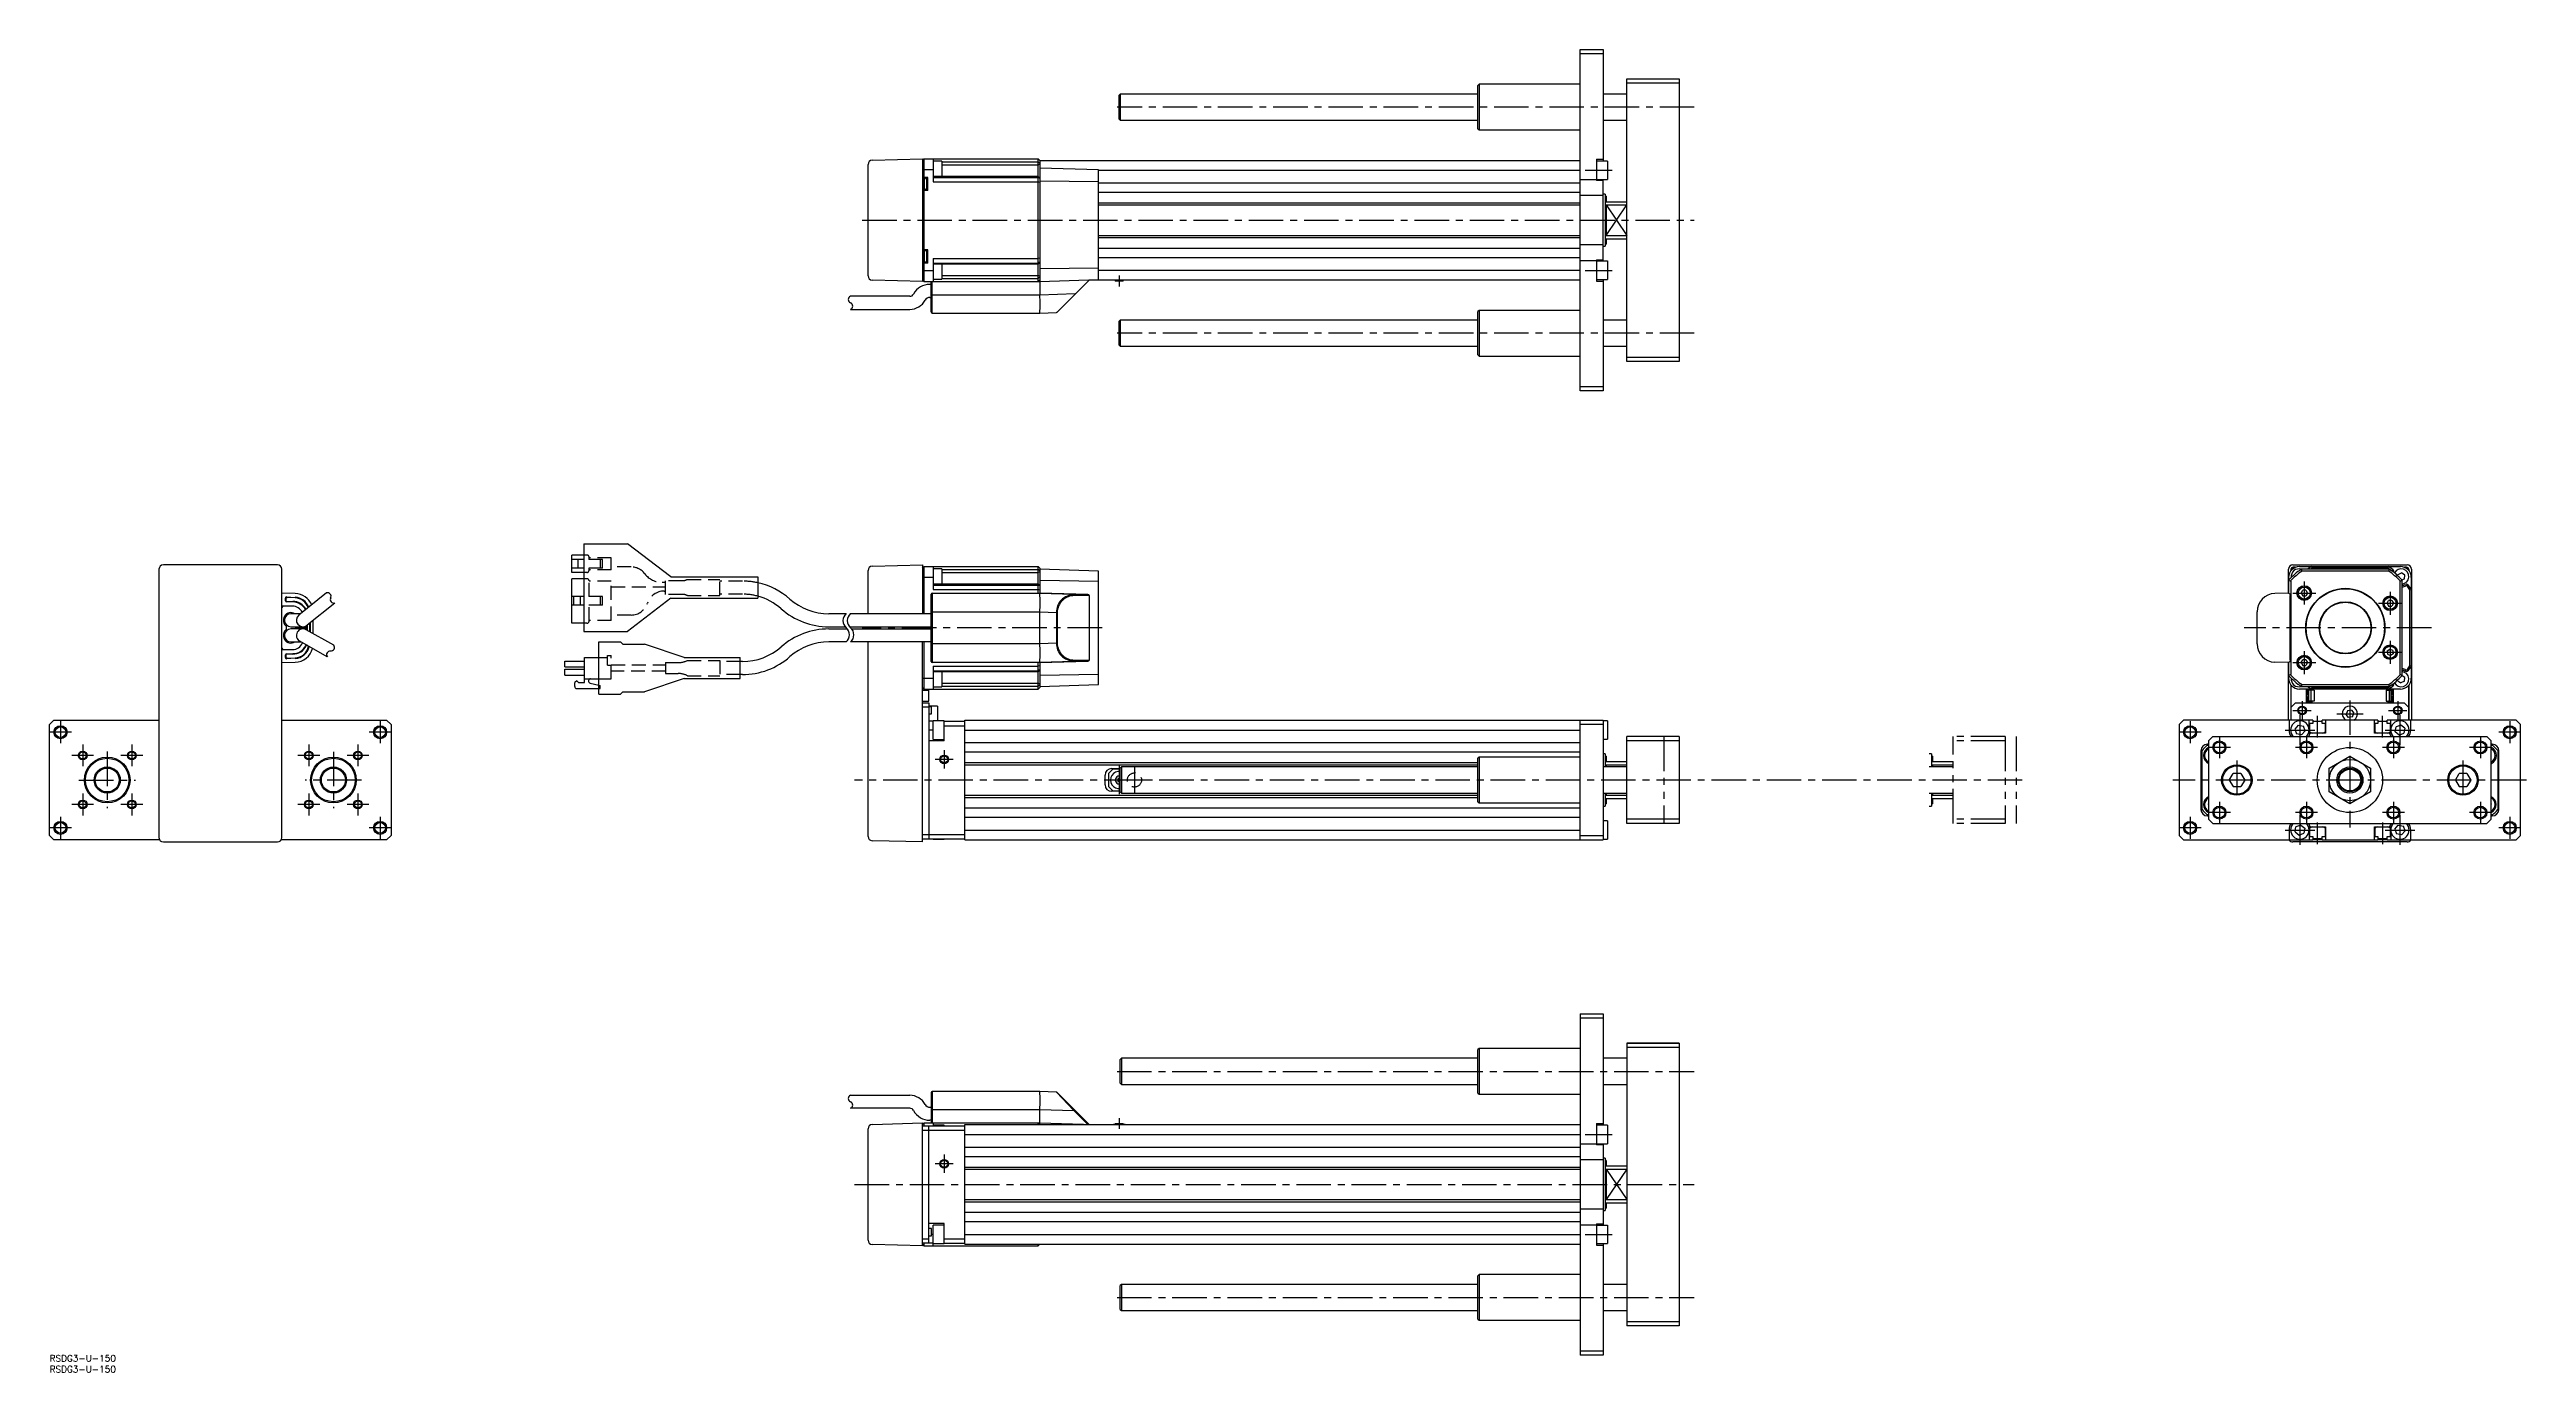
# Model space of a CAD drawing. Extents: x 0 to 1139, y -8 to 601.
import ezdxf

# ---------------------------------------------------------------- set-up
doc = ezdxf.new("R2010")
doc.units = 0
doc.header["$LTSCALE"] = 0.5
for name, pattern in [('CENTER', [50.8, 31.75, -6.35, 6.35, -6.35]), ('DASHED', [19.05, 12.7, -6.35]), ('PHANTOM', [63.5, 31.75, -6.35, 6.35, -6.35, 6.35, -6.35])]:
    doc.linetypes.add(name, pattern=pattern)
for name, color, linetype in [('MSM_CENTER', 1, 'CENTER'), ('MSM_CONTINUOUS', 7, 'CONTINUOUS'), ('MSM_DASHED', 4, 'DASHED'), ('MSM_IMAGINARY', 6, 'PHANTOM'), ('MSM_NARROW', 5, 'CONTINUOUS'), ('MSM_PART_NUMBER', 7, 'CONTINUOUS')]:
    doc.layers.add(name, color=color, linetype=linetype)
doc.styles.get("Standard").update_dxf_attribs({"font": 'txt.shx', "height": 3, "bigfont": 'bigfont.shx'})

# ---------------------------------------------------------------- blocks, each defined once
blk = doc.blocks.new('*U2')
at = {"layer": 'MSM_PART_NUMBER'}
blk.add_text('RSDG3-U-150', height=3, dxfattribs=at).set_placement((0, -3))
blk = doc.blocks.new('*U3')
at = {"layer": 'MSM_PART_NUMBER'}
blk.add_text('RSDG3-U-150', height=3, dxfattribs=at).set_placement((0, -8))

msp = doc.modelspace()

# ---------------------------------------------------------------- linework, layer by layer
at = {"layer": 'MSM_CENTER'}
for p, q in [((756.4, 574), (490.9, 574)), ((706.2, 545), (718.6, 545)), ((373.7, 522), (756.4, 522)), ((491.9, 496.5), (491.9, 491.5)), ((706.2, 498.9), (718.6, 498.9)), ((756.4, 470), (490.9, 470)), ((1036.9, 355.8), (1036.9, 345.2)), ((1031.6, 350.5), (1042.2, 350.5)), ((1071.1, 345.8), (1081.7, 345.8)), ((1076.4, 351), (1076.4, 340.5)), ((484, 334.5), (373.7, 334.5)), ((1095.4, 334.5), (1009.2, 334.5)), ((1036.9, 323.8), (1036.9, 313.2)), ((1071.1, 323.3), (1081.7, 323.3)), ((1076.4, 328.5), (1076.4, 318)), ((1031.6, 318.5), (1042.2, 318.5)), ((1031.7, 296.5), (1040.1, 296.5)), ((1035.9, 300.7), (1035.9, 292.3)), ((1057.9, 301.1), (1057.9, 242.7)), ((1075.7, 296.5), (1084.1, 296.5)), ((1079.9, 300.7), (1079.9, 292.3)), ((10, 286.5), (0, 286.5)), ((5, 291.5), (5, 281.5)), ((157, 286.5), (147, 286.5)), ((152, 291.5), (152, 281.5)), ((989.5, 286.5), (979.4, 286.5)), ((984.4, 291.5), (984.4, 281.5)), ((1028.1, 287.5), (1041.7, 287.5)), ((1034.9, 294.3), (1034.9, 280.7)), ((1042.9, 294), (1042.9, 284)), ((1051.9, 295), (1064, 295)), ((1072.9, 284), (1072.9, 294)), ((1074.1, 287.5), (1087.7, 287.5)), ((1080.9, 294.3), (1080.9, 280.7)), ((1136.5, 286.5), (1126.4, 286.5)), ((1131.4, 291.5), (1131.4, 281.5)), ((20.2, 275.8), (10.2, 275.8)), ((15.2, 280.8), (15.2, 270.8)), ((26.5, 277.6), (26.5, 251.5)), ((42.8, 275.8), (32.8, 275.8)), ((37.8, 280.8), (37.8, 270.8)), ((124.2, 275.8), (114.2, 275.8)), ((119.2, 280.8), (119.2, 270.8)), ((130.5, 277.5), (130.5, 251.5)), ((146.8, 275.8), (136.8, 275.8)), ((141.8, 280.8), (141.8, 270.8)), ((415.6, 274), (407.2, 274)), ((411.4, 278.2), (411.4, 269.8)), ((1003, 279.5), (992.9, 279.5)), ((997.9, 284.5), (997.9, 274.5)), ((1005.9, 273.5), (1005.9, 255.5)), ((1043, 279.5), (1032.9, 279.5)), ((1037.9, 284.5), (1037.9, 274.5)), ((1083, 279.5), (1072.9, 279.5)), ((1077.9, 284.5), (1077.9, 274.5)), ((1109.9, 273.5), (1109.9, 255.5)), ((1123, 279.5), (1112.9, 279.5)), ((1117.9, 284.5), (1117.9, 274.5)), ((13.5, 264.5), (39.5, 264.5)), ((143.5, 264.5), (117.5, 264.5)), ((907.2, 264.5), (370.2, 264.5)), ((498.5, 264.5), (485.4, 264.5)), ((491.9, 271), (491.9, 258)), ((504.7, 264.5), (493.1, 264.5)), ((498.9, 270.3), (498.9, 258.7)), ((1139.1, 264.5), (976.4, 264.5)), ((20.2, 253.3), (10.2, 253.3)), ((15.2, 258.3), (15.2, 248.2)), ((42.8, 253.3), (32.8, 253.3)), ((37.8, 258.3), (37.8, 248.2)), ((124.2, 253.3), (114.2, 253.3)), ((119.2, 258.3), (119.2, 248.2)), ((146.8, 253.3), (136.8, 253.3)), ((141.8, 258.3), (141.8, 248.2)), ((997.9, 254.5), (997.9, 244.5)), ((1037.9, 254.5), (1037.9, 244.5)), ((1077.9, 254.5), (1077.9, 244.5)), ((1117.9, 254.5), (1117.9, 244.5)), ((10, 242.5), (0, 242.5)), ((5, 247.5), (5, 237.5)), ((157, 242.5), (147, 242.5)), ((152, 247.5), (152, 237.5)), ((989.5, 242.5), (979.4, 242.5)), ((984.4, 247.5), (984.4, 237.5)), ((1003, 249.5), (992.9, 249.5)), ((1028.1, 241.5), (1041.7, 241.5)), ((1043, 249.5), (1032.9, 249.5)), ((1034.9, 248.3), (1034.9, 234.7)), ((1042.9, 245), (1042.9, 235)), ((1083, 249.5), (1072.9, 249.5)), ((1072.9, 245), (1072.9, 235)), ((1074.1, 241.5), (1087.7, 241.5)), ((1080.9, 248.3), (1080.9, 234.7)), ((1123, 249.5), (1112.9, 249.5)), ((1136.5, 242.5), (1126.4, 242.5)), ((1131.4, 247.5), (1131.4, 237.5)), ((490.9, 130.5), (756.4, 130.5)), ((491.9, 109), (491.9, 104)), ((411.4, 92.2), (411.4, 83.8)), ((706.2, 101.5), (718.6, 101.5)), ((415.6, 88), (407.2, 88)), ((370.2, 78.5), (756.4, 78.5)), ((706.2, 55.4), (718.6, 55.4)), ((490.9, 26.5), (756.4, 26.5))]:
    msp.add_line(p, q, dxfattribs=at)
at = {"layer": 'MSM_CONTINUOUS'}
for p, q in [((703.9, 600.5), (714.4, 600.5)), ((703.9, 443.5), (703.9, 600.5)), ((714.4, 598.5), (703.9, 598.5)), ((714.4, 600.5), (714.4, 549.2)), ((657.4, 584.5), (656.9, 584)), ((656.9, 564), (656.9, 584)), ((703.9, 584.5), (657.4, 584.5)), ((657.4, 584.5), (657.4, 563.5)), ((725.4, 587), (749.4, 587)), ((725.4, 457), (725.4, 587)), ((749.4, 585), (725.4, 585)), ((749.4, 587), (749.4, 457)), ((492.4, 580), (491.9, 579.5)), ((491.9, 568.5), (491.9, 579.5)), ((656.9, 580), (492.4, 580)), ((492.4, 580), (492.4, 568)), ((725.4, 580), (714.4, 580)), ((491.9, 568.5), (492.4, 568)), ((492.4, 568), (656.9, 568)), ((656.9, 564), (657.4, 563.5)), ((657.4, 563.5), (703.9, 563.5)), ((714.4, 568), (725.4, 568)), ((376.4, 496.4), (376.4, 547.6)), ((378.4, 549.6), (401.4, 550.3)), ((401.4, 550.3), (401.4, 493.8)), ((402.1, 550.2), (401.4, 549.5)), ((402.1, 550.2), (402.1, 540.4)), ((402.1, 550.2), (406.4, 550.2)), ((406.4, 550.2), (406.4, 545.2)), ((406.4, 550.2), (454.7, 550.2)), ((410.4, 549.1), (406.4, 549.1)), ((410.4, 549.1), (410.4, 542.1)), ((410.4, 548.8), (454.7, 548.8)), ((410.4, 547.5), (454.7, 547.5)), ((454.7, 550.2), (455.4, 549.5)), ((454.7, 493.8), (454.7, 550.2)), ((454.7, 548.8), (455.4, 548.2)), ((454.7, 547.5), (455.4, 547.8)), ((455.4, 549.5), (703.9, 549.5)), ((455.4, 549.5), (455.4, 487.5)), ((711.4, 550), (714.4, 550)), ((711.4, 550), (711.4, 540.2)), ((716.4, 549.2), (711.4, 549.2)), ((716.4, 549.2), (716.4, 540.7)), ((406.4, 545.2), (401.4, 545.2)), ((401.4, 542.4), (402.1, 541.7)), ((402.1, 535.7), (401.4, 535)), ((402, 539.1), (402, 539.1)), ((402, 538.3), (402, 538.3)), ((403.9, 541.7), (402.1, 541.7)), ((402.1, 537), (402.1, 507)), ((403.9, 535.7), (402.1, 535.7)), ((402.2, 540.7), (402.2, 536.7)), ((403.9, 541.5), (403.2, 541.5)), ((403.2, 541.5), (403.2, 536)), ((403.2, 536), (403.9, 536)), ((403.9, 535.7), (403.9, 541.7)), ((406.4, 545.2), (406.4, 539.6)), ((454.7, 542.1), (406.4, 542.1)), ((406.4, 541.7), (454.7, 541.7)), ((406.4, 539.6), (454.7, 539.6)), ((455.4, 541.4), (454.7, 542.1)), ((454.7, 541.7), (455.4, 541.3)), ((455.4, 539.4), (454.7, 539.6)), ((482.4, 545.1), (455.4, 546)), ((455.4, 540.1), (482.4, 539.8)), ((482.4, 494.7), (482.4, 545.1)), ((482.4, 545), (703.9, 545)), ((482.4, 539.2), (703.9, 539.2)), ((711.4, 540.6), (703.9, 540.6)), ((711.4, 540.7), (716.4, 540.7)), ((714.4, 540.2), (711.4, 540.2)), ((714.4, 503.3), (714.4, 540.7)), ((482.4, 534.9), (703.9, 534.9)), ((482.4, 530), (703.9, 530)), ((482.4, 529), (703.9, 529)), ((714.4, 533.3), (703.9, 533.3)), ((715.4, 534), (714.4, 534)), ((715.4, 534), (715.4, 510)), ((715.9, 533), (715.4, 533)), ((715.9, 533), (715.9, 530.5)), ((715.9, 530.5), (725.4, 530.5)), ((715.9, 529), (725.4, 529)), ((715.9, 529), (715.9, 515)), ((482.4, 515), (703.9, 515)), ((482.4, 514), (703.9, 514)), ((715.9, 515), (725.4, 515)), ((715.9, 513.5), (725.4, 513.5)), ((715.9, 513.5), (715.9, 511)), ((401.4, 509), (402.1, 508.3)), ((402.1, 502.3), (401.4, 501.6)), ((402, 505.7), (402, 505.7)), ((402, 504.9), (402, 504.9)), ((403.9, 508.3), (402.1, 508.3)), ((402.1, 503.6), (402.1, 493.8)), ((403.9, 502.3), (402.1, 502.3)), ((402.2, 507.3), (402.2, 503.3)), ((403.9, 508.1), (403.2, 508.1)), ((403.2, 508.1), (403.2, 502.6)), ((403.2, 502.6), (403.9, 502.6)), ((403.9, 502.3), (403.9, 508.3)), ((406.4, 504.4), (454.7, 504.4)), ((406.4, 504.4), (406.4, 493.8)), ((406.4, 502.3), (454.7, 502.3)), ((406.4, 501.9), (454.7, 501.9)), ((410.4, 501.9), (410.4, 494.9)), ((455.4, 504.6), (454.7, 504.4)), ((455.4, 502.7), (454.7, 502.3)), ((454.7, 501.9), (455.4, 502.6)), ((482.4, 509.2), (703.9, 509.2)), ((482.4, 504.9), (703.9, 504.9)), ((714.4, 510.6), (703.9, 510.6)), ((711.4, 503.3), (703.9, 503.3)), ((711.4, 503.8), (714.4, 503.8)), ((711.4, 503.8), (711.4, 494)), ((711.4, 503.3), (716.4, 503.3)), ((714.4, 510), (715.4, 510)), ((715.4, 511), (715.9, 511)), ((716.4, 503.3), (716.4, 494.8)), ((401.4, 493.8), (378.4, 494.4)), ((401.4, 498.8), (406.4, 498.8)), ((401.4, 494.5), (402.1, 493.8)), ((402.1, 493.8), (455.4, 493.8)), ((405.4, 492.5), (404.8, 492.5)), ((405.4, 479.8), (405.4, 493.8)), ((405.9, 479.3), (405.9, 493.8)), ((406.4, 494.9), (410.4, 494.9)), ((410.4, 496.5), (454.7, 496.5)), ((410.4, 495.2), (454.7, 495.2)), ((455.4, 496.2), (454.7, 496.5)), ((455.4, 495.8), (454.7, 495.2)), ((455.4, 494.5), (454.7, 493.8)), ((482.4, 500), (455.4, 499.7)), ((455.4, 493.8), (482.4, 494.7)), ((478.2, 494.6), (463.3, 479.7)), ((478.1, 494.5), (703.9, 494.5)), ((482.4, 499), (703.9, 499)), ((489.3, 494.5), (490.1, 494.4)), ((490.1, 494.4), (490.1, 494)), ((493.7, 494.4), (490.1, 494.4)), ((493.7, 494), (490.1, 494)), ((493.7, 494.4), (494.6, 494.5)), ((493.7, 494), (493.7, 494.4)), ((711.4, 494.8), (716.4, 494.8)), ((711.4, 494), (714.4, 494)), ((714.4, 494.8), (714.4, 443.5)), ((395.6, 487), (368.3, 487)), ((368.3, 481), (395.6, 481)), ((404.8, 486.5), (405.4, 486.5)), ((455.4, 487.5), (405.9, 487.5)), ((405.9, 479.3), (455.4, 479.3)), ((471.7, 488.1), (455.4, 487.5)), ((455.4, 479.3), (463, 479.6)), ((657.4, 480.5), (656.9, 480)), ((656.9, 460), (656.9, 480)), ((703.9, 480.5), (657.4, 480.5)), ((657.4, 480.5), (657.4, 459.5)), ((492.4, 476), (491.9, 475.5)), ((491.9, 464.5), (491.9, 475.5)), ((656.9, 476), (492.4, 476)), ((492.4, 476), (492.4, 464)), ((725.4, 476), (714.4, 476)), ((491.9, 464.5), (492.4, 464)), ((492.4, 464), (656.9, 464)), ((656.9, 460), (657.4, 459.5)), ((657.4, 459.5), (703.9, 459.5)), ((714.4, 464), (725.4, 464)), ((725.4, 459), (749.4, 459)), ((749.4, 457), (725.4, 457)), ((703.9, 445.5), (714.4, 445.5)), ((714.4, 443.5), (703.9, 443.5)), ((240.1, 360), (240.1, 368)), ((245.7, 368), (240.1, 368)), ((245.7, 366), (240.1, 366)), ((243.1, 362), (243.1, 366)), ((245.7, 373.2), (245.7, 332.8)), ((245.7, 373.2), (265.7, 373.2)), ((285.7, 358), (265.7, 373.2)), ((50.3, 361.5), (50.3, 238)), ((104.8, 363.5), (52.3, 363.5)), ((106.8, 238), (106.8, 361.5)), ((245.7, 362), (240.1, 362)), ((245.7, 360), (240.1, 360)), ((240.1, 336.6), (240.1, 357.1)), ((245.7, 357.1), (240.1, 357.1)), ((285.7, 358), (325.7, 358)), ((325.7, 358), (325.7, 348.1)), ((376.4, 341), (376.4, 360.9)), ((378.4, 362.9), (401.4, 363.5)), ((401.4, 363.5), (401.4, 341)), ((401.4, 362), (402.1, 362.7)), ((406.4, 357.7), (401.4, 357.7)), ((402.1, 362.7), (402.1, 341)), ((402.1, 362.7), (454.7, 362.7)), ((406.4, 362.7), (406.4, 352.1)), ((410.4, 361.6), (406.4, 361.6)), ((454.7, 354.6), (406.4, 354.6)), ((406.4, 354.2), (454.7, 354.2)), ((410.4, 361.6), (410.4, 354.6)), ((410.4, 361.3), (454.7, 361.3)), ((410.4, 360), (454.7, 360)), ((454.7, 350.5), (454.7, 362.7)), ((455.4, 362), (454.7, 362.7)), ((455.4, 360.7), (454.7, 361.3)), ((455.4, 360.3), (454.7, 360)), ((455.4, 353.9), (454.7, 354.6)), ((455.4, 353.8), (454.7, 354.2)), ((455.4, 362), (455.4, 350.3)), ((482.4, 360.6), (455.4, 361.5)), ((455.4, 356.4), (482.4, 356)), ((482.4, 308.4), (482.4, 360.6)), ((1029.7, 350.5), (1029.7, 361.5)), ((1029.7, 357.7), (1029.7, 350.5)), ((1029.7, 356.4), (1030.7, 356)), ((1030.7, 356), (1030.7, 313)), ((1030.8, 361.4), (1030.8, 360.8)), ((1030.9, 361.3), (1030.8, 361.4)), ((1031.9, 362), (1030.9, 361)), ((1030.9, 360.9), (1030.9, 361.3)), ((1030.9, 360.9), (1030.9, 361)), ((1031.7, 363.5), (1084.2, 363.5)), ((1032.9, 362.4), (1031.8, 362.4)), ((1031.8, 362.4), (1031.9, 362.3)), ((1031.9, 362.3), (1032.8, 362.3)), ((1031.9, 362), (1032.2, 362)), ((1034.7, 362.7), (1081.1, 362.7)), ((1035.9, 360.6), (1035.6, 361.5)), ((1076, 361.5), (1035.6, 361.5)), ((1075.7, 360.6), (1035.9, 360.6)), ((1040.5, 362), (1040.3, 362.7)), ((1075.4, 362), (1040.5, 362)), ((1075.4, 362), (1075.6, 362.7)), ((1076, 361.5), (1075.7, 360.6)), ((1077.7, 361.3), (1077.3, 360.7)), ((1080, 358.4), (1080.1, 359.1)), ((1080.1, 359.1), (1081.7, 359.8)), ((1081, 356), (1081.9, 356.4)), ((1081, 313), (1081, 356)), ((1083.1, 358.8), (1081.7, 359.8)), ((1083, 357), (1081.8, 356.5)), ((1081.9, 312.6), (1081.9, 356.4)), ((1084, 362.4), (1083, 362.4)), ((1083, 362.3), (1084, 362.3)), ((1083, 357), (1083.1, 358.8)), ((1083.4, 354.5), (1083.7, 353.9)), ((1083.7, 362), (1083.9, 362)), ((1084.9, 361), (1083.9, 362)), ((1084, 362.3), (1084, 362.4)), ((1084.7, 354.2), (1084.1, 353.8)), ((1084.9, 361), (1084.9, 360.9)), ((1085, 360.8), (1085, 361.4)), ((1085, 361.4), (1085, 361.3)), ((1085, 361.3), (1085, 360.9)), ((1086.1, 357.7), (1086.1, 311.3)), ((1086.2, 361.5), (1086.2, 292)), ((113, 350.3), (106.8, 350.5)), ((111.7, 344.5), (106.8, 344.5)), ((108.5, 346.9), (108.5, 348.2)), ((108.7, 347.9), (108.7, 347.1)), ((109, 348.7), (112.9, 348.5)), ((111.8, 346.4), (109, 346.4)), ((112.9, 348.3), (109.2, 348.4)), ((109.2, 346.6), (111.8, 346.6)), ((111.7, 344.5), (111.7, 344.5)), ((127.3, 350.6), (114.6, 340.3)), ((131.1, 345.9), (118.4, 335.7)), ((245.7, 348.9), (240.1, 348.9)), ((245.7, 344.9), (240.1, 344.9)), ((241.1, 344.9), (241.1, 348.9)), ((244.1, 344.9), (244.1, 348.9)), ((285.7, 348.1), (265.7, 332.8)), ((285.7, 348.1), (325.7, 348.1)), ((405.4, 319), (405.4, 350)), ((405.4, 341.8), (455.4, 341.8)), ((405.9, 350.5), (455.4, 350.5)), ((405.9, 350.5), (405.9, 318.5)), ((455.4, 350.3), (405.9, 350.3)), ((406.4, 352.1), (454.7, 352.1)), ((455.4, 351.9), (454.7, 352.1)), ((477.5, 349.8), (455.4, 350.5)), ((471, 349.8), (455.4, 350.3)), ((455.4, 327.2), (455.4, 341.8)), ((455.4, 341.8), (463, 341.5)), ((477.5, 349.8), (471, 349.8)), ((478.2, 349.3), (471.3, 349.3)), ((478.2, 319.7), (478.2, 349.3)), ((1015.2, 327.2), (1015.2, 341.8)), ((1029.7, 350.5), (1023.4, 350.3)), ((1030.5, 349.8), (1029.7, 350.5)), ((1030.5, 319.7), (1030.5, 349.3)), ((1035.5, 350.5), (1036.2, 351.8)), ((1035.5, 350.5), (1036.2, 349.2)), ((1037.7, 351.8), (1036.2, 351.8)), ((1036.2, 349.2), (1037.7, 349.2)), ((1037.7, 351.8), (1038.4, 350.5)), ((1038.4, 350.5), (1037.7, 349.2)), ((1075, 345.8), (1075.7, 347)), ((1075, 345.8), (1075.7, 344.5)), ((1077.2, 347), (1075.7, 347)), ((1075.7, 344.5), (1077.2, 344.5)), ((1077.2, 347), (1077.9, 345.8)), ((1077.9, 345.8), (1077.2, 344.5)), ((1086.1, 352.1), (1085.4, 351.9)), ((1085.4, 317.1), (1085.4, 351.9)), ((109, 333.9), (109, 335.1)), ((115.4, 341), (111, 341)), ((111, 335), (116.5, 335)), ((116.5, 334), (111, 334)), ((113, 335), (113, 334.8)), ((113, 334.8), (116.7, 334.8)), ((115.2, 334.8), (115.2, 334.3)), ((116.7, 334.3), (115.2, 334.3)), ((116.7, 334), (116.7, 335)), ((116.7, 334.2), (116.7, 334.3)), ((116.8, 335), (116.8, 334)), ((117.3, 335.1), (117.3, 333.9)), ((130.7, 326.5), (118, 333.6)), ((118.2, 333.5), (118.2, 335.5)), ((118.4, 335.7), (118.4, 333.4)), ((119.6, 332.7), (119.6, 336.6)), ((119.8, 336.8), (119.8, 332.6)), ((121.2, 331.8), (121.2, 337.9)), ((245.7, 336.6), (240.1, 336.6)), ((245.7, 332.8), (265.7, 332.8)), ((366.3, 341), (358.3, 341)), ((358.3, 335), (365.8, 335)), ((358.3, 334), (366.8, 334)), ((367.8, 335), (405.4, 335)), ((405.4, 341), (368.3, 341)), ((368.8, 334), (405.4, 334)), ((376.4, 334), (376.4, 335)), ((463, 341.5), (463, 327.5)), ((463, 341.5), (463.3, 341.5)), ((463.3, 341.5), (463.3, 327.5)), ((106.8, 324.5), (111.7, 324.5)), ((108.5, 320.8), (108.5, 322.1)), ((108.7, 321.9), (108.7, 321.1)), ((109, 322.6), (111.8, 322.6)), ((112.9, 320.5), (109, 320.3)), ((111.8, 322.4), (109.2, 322.4)), ((109.2, 320.6), (112.9, 320.7)), ((111, 328), (115.7, 328)), ((127.7, 321.2), (115, 328.4)), ((237, 319.2), (246, 319.2)), ((237, 316.5), (237, 319.2)), ((246, 309.3), (246, 320.9)), ((246, 320.9), (252.6, 320.9)), ((252.6, 304), (252.6, 328)), ((252.6, 328), (262.6, 328)), ((263.6, 327), (262.6, 328)), ((263.6, 327), (273.6, 327)), ((291.8, 320.8), (273.6, 327)), ((291.8, 320.8), (317.6, 320.8)), ((317.6, 311.2), (317.6, 320.8)), ((318.6, 319), (317.6, 319)), ((366.3, 328), (358.3, 328)), ((405.4, 328), (368.3, 328)), ((376.4, 238.6), (376.4, 328)), ((401.4, 236), (401.4, 328)), ((402.1, 328), (402.1, 306.3)), ((455.4, 327.2), (405.4, 327.2)), ((463, 327.5), (455.4, 327.2)), ((455.4, 318.5), (477.5, 319.2)), ((455.4, 318.7), (471, 319.2)), ((463, 327.5), (463.3, 327.5)), ((471, 319.2), (477.5, 319.2)), ((471.3, 319.7), (478.2, 319.7)), ((1029.7, 318.5), (1030.5, 319.2)), ((1035.5, 318.5), (1036.2, 319.8)), ((1037.7, 319.8), (1036.2, 319.8)), ((1037.7, 319.8), (1038.4, 318.5)), ((1075.1, 323.9), (1076.3, 324.7)), ((1075.1, 323.9), (1075.2, 322.4)), ((1075.2, 322.4), (1076.6, 321.8)), ((1077.6, 324.1), (1076.3, 324.7)), ((1077.8, 322.6), (1076.6, 321.8)), ((1077.6, 324.1), (1077.8, 322.6)), ((106.8, 318.5), (113, 318.7)), ((237, 316.5), (246, 316.5)), ((237, 315.5), (246, 315.5)), ((237, 312.8), (237, 315.5)), ((237, 312.8), (246, 312.8)), ((242.4, 310.2), (241.5, 309.3)), ((241.5, 307.5), (241.5, 309.3)), ((242.4, 310.2), (243.3, 309.3)), ((243.3, 309.3), (246, 309.3)), ((246, 311.1), (252.6, 311.1)), ((248.6, 309.1), (252.6, 308.1)), ((291.8, 311.2), (273.6, 305)), ((291.8, 311.2), (317.6, 311.2)), ((318.6, 313), (317.6, 313)), ((401.4, 311.3), (406.4, 311.3)), ((405.9, 318.7), (455.4, 318.7)), ((455.4, 318.5), (405.9, 318.5)), ((406.4, 316.9), (406.4, 306.3)), ((406.4, 316.9), (454.7, 316.9)), ((406.4, 314.8), (454.7, 314.8)), ((406.4, 314.4), (454.7, 314.4)), ((410.4, 314.4), (410.4, 307.4)), ((410.4, 309), (454.7, 309)), ((410.4, 307.7), (454.7, 307.7)), ((454.7, 306.3), (454.7, 318.5)), ((455.4, 317.1), (454.7, 316.9)), ((455.4, 315.2), (454.7, 314.8)), ((454.7, 314.4), (455.4, 315.1)), ((455.4, 308.7), (454.7, 309)), ((455.4, 308.3), (454.7, 307.7)), ((455.4, 318.7), (455.4, 307)), ((482.4, 313), (455.4, 312.6)), ((455.4, 307.5), (482.4, 308.4)), ((1029.7, 318.5), (1023.4, 318.7)), ((1029.7, 292), (1029.7, 318.5)), ((1029.7, 318.5), (1029.7, 311.3)), ((1030.7, 313), (1029.7, 312.6)), ((1030.8, 308.2), (1030.8, 292)), ((1030.9, 292.8), (1030.9, 308.1)), ((1030.9, 292), (1030.9, 308.1)), ((1035.5, 318.5), (1036.2, 317.2)), ((1035.6, 307.5), (1035.9, 308.4)), ((1035.9, 308.4), (1075.7, 308.4)), ((1036.2, 317.2), (1037.7, 317.2)), ((1038.4, 318.5), (1037.7, 317.2)), ((1075.7, 308.4), (1076, 307.5)), ((1077.7, 307.7), (1077.3, 308.3)), ((1079.9, 310.2), (1079.9, 310.6)), ((1079.9, 310.2), (1081.3, 309.2)), ((1081.9, 312.6), (1081, 313)), ((1083, 309.9), (1081.3, 309.2)), ((1083.1, 311.7), (1081.9, 312.5)), ((1083, 309.9), (1083.1, 311.7)), ((1083.4, 314.5), (1083.7, 315.1)), ((1084.7, 314.8), (1084.1, 315.2)), ((1084.9, 308.1), (1084.9, 292)), ((1085, 292), (1085, 308.2)), ((1085, 308.1), (1085, 292.8)), ((1086.1, 316.9), (1085.4, 317.1)), ((242.4, 306.6), (252.6, 306.6)), ((252.6, 304), (262.6, 304)), ((263.6, 305), (262.6, 304)), ((263.6, 305), (273.6, 305)), ((402.1, 306.3), (401.4, 307)), ((401.4, 305.8), (404.4, 305.8)), ((401.4, 300.8), (404.4, 300.8)), ((401.4, 300), (404.4, 300)), ((404.4, 298), (401.4, 298)), ((402.1, 306.3), (454.7, 306.3)), ((404.4, 300.8), (404.4, 305.8)), ((404.4, 300), (404.4, 237.5)), ((408.4, 298.5), (404.4, 298.5)), ((405.6, 298.2), (404.4, 298.2)), ((405.6, 297.1), (405.6, 298.2)), ((405.6, 294.9), (405.6, 297.1)), ((406.4, 307.4), (410.4, 307.4)), ((408.4, 298.5), (408.4, 291.7)), ((454.7, 306.3), (455.4, 307)), ((1032.9, 300), (1030.9, 298)), ((1032.9, 300), (1082.9, 300)), ((1081.1, 306.3), (1034.7, 306.3)), ((1035.6, 307.5), (1076, 307.5)), ((1037.9, 306.3), (1040.4, 306.3)), ((1037.9, 300.3), (1037.9, 306.3)), ((1041.4, 305.8), (1037.9, 305.8)), ((1037.9, 304.2), (1038.9, 304.2)), ((1038.4, 303.7), (1037.9, 303.7)), ((1037.9, 302.8), (1038.4, 302.8)), ((1037.9, 302.3), (1038.9, 302.3)), ((1041.4, 300.8), (1037.9, 300.8)), ((1040.4, 300.3), (1037.9, 300.3)), ((1038.4, 303.7), (1038.4, 305.8)), ((1038.4, 303.7), (1038.4, 303.7)), ((1038.4, 302.8), (1038.4, 302.8)), ((1038.4, 300.8), (1038.4, 302.8)), ((1038.9, 305.8), (1038.9, 304.2)), ((1038.9, 302.3), (1038.9, 304.2)), ((1038.9, 304.2), (1038.9, 304.2)), ((1038.9, 302.3), (1038.9, 300.8)), ((1038.9, 302.3), (1038.9, 302.3)), ((1039, 300.8), (1039, 305.8)), ((1039.9, 305.8), (1039.9, 300.8)), ((1040.3, 306.3), (1040.5, 307)), ((1040.4, 306.3), (1040.4, 305.8)), ((1040.4, 305.8), (1040.4, 305.8)), ((1040.4, 300.8), (1040.4, 300.3)), ((1040.4, 300.8), (1040.4, 300.7)), ((1040.5, 307), (1075.4, 307)), ((1041.4, 305.8), (1041.4, 300.8)), ((1056.8, 296.4), (1056.2, 294.7)), ((1058.6, 296.7), (1056.8, 296.4)), ((1058.6, 296.7), (1059.7, 295.3)), ((1074.5, 305.8), (1077.9, 305.8)), ((1074.5, 305.8), (1074.5, 300.8)), ((1074.5, 300.8), (1077.9, 300.8)), ((1075.6, 306.3), (1075.4, 307)), ((1075.4, 306.3), (1075.4, 305.8)), ((1077.9, 306.3), (1075.4, 306.3)), ((1075.5, 305.8), (1075.4, 305.8)), ((1075.4, 300.8), (1075.4, 300.3)), ((1075.5, 300.8), (1075.4, 300.7)), ((1075.4, 300.3), (1077.9, 300.3)), ((1076, 305.8), (1076, 300.8)), ((1076.9, 300.8), (1076.9, 305.8)), ((1076.9, 302.3), (1076.9, 304.2)), ((1077, 304.2), (1076.9, 304.2)), ((1077, 302.3), (1076.9, 302.3)), ((1077, 305.8), (1077, 304.2)), ((1077.9, 304.2), (1077, 304.2)), ((1077, 302.3), (1077, 300.8)), ((1077.9, 302.3), (1077, 302.3)), ((1077.4, 303.7), (1077.5, 303.7)), ((1077.5, 302.8), (1077.4, 302.8)), ((1077.5, 303.7), (1077.5, 305.8)), ((1077.5, 303.7), (1077.9, 303.7)), ((1077.9, 302.8), (1077.5, 302.8)), ((1077.5, 300.8), (1077.5, 302.8)), ((1077.9, 300.3), (1077.9, 306.3)), ((1084.9, 298), (1082.9, 300)), ((2, 292), (0, 290)), ((0, 239), (0, 290)), ((2, 292), (50.3, 292)), ((106.8, 292), (155, 292)), ((157, 290), (155, 292)), ((157, 290), (157, 239)), ((404.4, 294.9), (405.6, 294.9)), ((406.4, 291.5), (404.4, 291.5)), ((406.4, 287.5), (404.4, 287.5)), ((411.4, 291.7), (406.4, 291.7)), ((406.4, 283.2), (406.4, 291.7)), ((411.4, 282.5), (411.4, 291.7)), ((411.4, 291.5), (420.9, 291.5)), ((411.4, 289.5), (420.9, 289.5)), ((420.9, 292), (714.4, 292)), ((420.9, 237), (420.9, 292)), ((420.9, 287.5), (703.9, 287.5)), ((703.9, 237), (703.9, 292)), ((714.4, 290), (703.9, 290)), ((714.4, 292), (714.4, 237)), ((716.4, 291.8), (714.4, 291.8)), ((716.4, 291.8), (716.4, 283.3)), ((981.4, 292), (979.4, 290)), ((979.4, 290), (979.4, 239)), ((1040.8, 292), (981.4, 292)), ((1029.9, 292), (1029.9, 287.5)), ((1030.9, 292.8), (1030.9, 292.8)), ((1030.9, 292), (1030.9, 292.8)), ((1030.9, 292.8), (1030.9, 292.8)), ((1030.9, 292.8), (1030.9, 292.8)), ((1034.1, 289.7), (1032.6, 287.9)), ((1032.6, 287.9), (1033.4, 285.7)), ((1035.7, 285.3), (1033.4, 285.7)), ((1034.1, 289.7), (1036.5, 289.3)), ((1037.3, 287.1), (1035.7, 285.3)), ((1037.3, 287.1), (1036.5, 289.3)), ((1039.2, 286), (1039.2, 292)), ((1046.7, 286), (1039.2, 286)), ((1040.8, 290.5), (1039.3, 290.5)), ((1039.3, 290.5), (1039.3, 286.7)), ((1039.3, 286.7), (1040.5, 286)), ((1040.8, 292), (1040.8, 290.5)), ((1040.8, 291.5), (1045.1, 291.5)), ((1070.8, 292), (1045.1, 292)), ((1045.1, 290.5), (1045.1, 292)), ((1046.6, 290.5), (1045.1, 290.5)), ((1045.4, 286), (1046.6, 286.7)), ((1046.6, 286.7), (1046.6, 290.5)), ((1046.7, 292), (1046.7, 286)), ((1057.3, 293.3), (1056.2, 294.7)), ((1059.1, 293.6), (1057.3, 293.3)), ((1059.1, 293.6), (1059.7, 295.3)), ((1069.2, 286), (1069.2, 292)), ((1076.7, 286), (1069.2, 286)), ((1070.8, 290.5), (1069.3, 290.5)), ((1069.3, 290.5), (1069.3, 286.7)), ((1069.3, 286.7), (1070.5, 286)), ((1070.8, 292), (1070.8, 290.5)), ((1070.8, 291.5), (1075.1, 291.5)), ((1134.4, 292), (1075.1, 292)), ((1075.1, 290.5), (1075.1, 292)), ((1076.6, 290.5), (1075.1, 290.5)), ((1075.4, 286), (1076.6, 286.7)), ((1076.6, 286.7), (1076.6, 290.5)), ((1076.7, 286), (1076.7, 292)), ((1078.7, 286.7), (1079.1, 289)), ((1080.5, 285.2), (1078.7, 286.7)), ((1081.3, 289.8), (1079.1, 289)), ((1080.5, 285.2), (1082.7, 286)), ((1083.2, 288.3), (1081.3, 289.8)), ((1083.2, 288.3), (1082.7, 286)), ((1084.9, 292.8), (1085, 292.8)), ((1085, 292.8), (1084.9, 292.8)), ((1085, 292.8), (1085, 292)), ((1085, 292.8), (1085, 292.8)), ((1085.9, 287.5), (1085.9, 292)), ((1136.4, 290), (1134.4, 292)), ((1136.4, 239), (1136.4, 290)), ((411.4, 282.5), (404.4, 282.5)), ((406.4, 283.2), (411.4, 283.2)), ((420.9, 281.7), (703.9, 281.7)), ((420.9, 277.4), (703.9, 277.4)), ((657.4, 275), (656.9, 274.5)), ((656.9, 254.5), (656.9, 274.5)), ((703.9, 275), (657.4, 275)), ((657.4, 275), (657.4, 254)), ((714.4, 283.3), (716.4, 283.3)), ((715.4, 276.5), (714.4, 276.5)), ((715.4, 276.5), (715.4, 270.5)), ((715.9, 275.5), (715.4, 275.5)), ((715.9, 275.5), (715.9, 273)), ((725.4, 244.5), (725.4, 284.5)), ((749.4, 284.5), (725.4, 284.5)), ((725.4, 284.5), (725.4, 284.5)), ((749.4, 282.5), (725.4, 282.5)), ((749.4, 284.5), (749.4, 244.5)), ((749.4, 284.5), (749.4, 284.5)), ((989.4, 278), (989.4, 251)), ((989.9, 250.9), (989.9, 278.1)), ((992.3, 280.5), (992.9, 280.5)), ((992.9, 281), (992.4, 281)), ((994.9, 284.5), (992.9, 282.5)), ((992.9, 282.5), (992.9, 246.5)), ((994.9, 284.5), (1120.9, 284.5)), ((1048.4, 270), (1057.9, 275.5)), ((1057.9, 275.5), (1067.4, 270)), ((1122.9, 282.5), (1120.9, 284.5)), ((1122.9, 246.5), (1122.9, 282.5)), ((1123.4, 281), (1122.9, 281)), ((1122.9, 280.5), (1123.6, 280.5)), ((1126, 278.1), (1125.9, 250.9)), ((1126.4, 251), (1126.4, 278)), ((420.9, 272.5), (656.9, 272.5)), ((420.9, 271.5), (656.9, 271.5)), ((485.4, 262.3), (485.4, 266.8)), ((488.9, 269.5), (486.9, 267.5)), ((486.9, 267.5), (486.9, 261.5)), ((488.4, 269.8), (492.4, 269.8)), ((492.4, 269.5), (488.9, 269.5)), ((491.9, 265.4), (491.2, 264.9)), ((491.2, 264.9), (491.2, 264.1)), ((491.2, 264.1), (491.9, 263.6)), ((492.4, 265.1), (491.9, 265.4)), ((491.9, 263.6), (492.4, 263.9)), ((492.9, 270.5), (492.4, 270)), ((492.4, 259), (492.4, 270)), ((656.9, 270.5), (492.9, 270.5)), ((492.9, 270.5), (492.9, 258.5)), ((725.4, 270.5), (714.4, 270.5)), ((715.9, 273), (725.4, 273)), ((715.9, 271.5), (725.4, 271.5)), ((715.9, 271.5), (715.9, 270.5)), ((1002.4, 264.5), (1004.2, 267.5)), ((1002.4, 264.5), (1004.2, 261.5)), ((1007.7, 267.5), (1004.2, 267.5)), ((1007.7, 267.5), (1009.5, 264.5)), ((1009.5, 264.5), (1007.7, 261.5)), ((1048.4, 259), (1048.4, 270)), ((1067.4, 270), (1067.4, 259)), ((1106.4, 264.5), (1108.2, 267.5)), ((1106.4, 264.5), (1108.2, 261.5)), ((1111.7, 267.5), (1108.2, 267.5)), ((1111.7, 267.5), (1113.5, 264.5)), ((1113.5, 264.5), (1111.7, 261.5)), ((420.9, 257.5), (656.9, 257.5)), ((420.9, 256.5), (656.9, 256.5)), ((420.9, 251.7), (703.9, 251.7)), ((486.9, 261.5), (488.9, 259.5)), ((492.4, 259.3), (488.4, 259.3)), ((488.9, 259.5), (492.4, 259.5)), ((492.4, 259), (492.9, 258.5)), ((492.9, 258.5), (656.9, 258.5)), ((656.9, 254.5), (657.4, 254)), ((657.4, 254), (703.9, 254)), ((714.4, 258.5), (725.4, 258.5)), ((714.4, 252.5), (715.4, 252.5)), ((715.4, 258.5), (715.4, 252.5)), ((715.4, 253.5), (715.9, 253.5)), ((715.9, 258.5), (715.9, 257.5)), ((715.9, 257.5), (725.4, 257.5)), ((715.9, 256), (725.4, 256)), ((715.9, 256), (715.9, 253.5)), ((992.9, 253.5), (992.9, 253.5)), ((992.9, 253.3), (992.9, 253.5)), ((1004.2, 261.5), (1007.7, 261.5)), ((1057.9, 253.5), (1048.4, 259)), ((1067.4, 259), (1057.9, 253.5)), ((1108.2, 261.5), (1111.7, 261.5)), ((1123, 253.4), (1122.9, 253.5)), ((1122.9, 253.2), (1123, 253.4)), ((401.4, 239.5), (420.9, 239.5)), ((420.9, 247.4), (703.9, 247.4)), ((420.9, 241.5), (703.9, 241.5)), ((716.4, 245.8), (714.4, 245.8)), ((716.4, 245.8), (716.4, 245.5)), ((716.4, 245.5), (716.4, 237.3)), ((749.4, 246.5), (725.4, 246.5)), ((749.4, 244.5), (725.4, 244.5)), ((992.9, 248.5), (992.3, 248.5)), ((992.4, 248), (992.9, 248)), ((992.9, 246.5), (994.9, 244.5)), ((994.9, 244.5), (1120.9, 244.5)), ((1029.9, 241.5), (1029.9, 237)), ((1032.7, 240.7), (1033.1, 243)), ((1032.7, 240.7), (1034.5, 239.2)), ((1035.3, 243.8), (1033.1, 243)), ((1034.5, 239.2), (1036.7, 240)), ((1035.3, 243.8), (1037.2, 242.3)), ((1037.2, 242.3), (1036.7, 240)), ((1039.2, 243), (1046.7, 243)), ((1039.2, 243), (1039.2, 237)), ((1040.5, 243), (1039.3, 242.3)), ((1039.3, 242.3), (1039.3, 238.5)), ((1046.6, 242.3), (1045.4, 243)), ((1046.6, 238.5), (1046.6, 242.3)), ((1046.7, 243), (1046.7, 237)), ((1069.2, 243), (1076.7, 243)), ((1069.2, 237), (1069.2, 243)), ((1070.5, 243), (1069.3, 242.3)), ((1069.3, 242.3), (1069.3, 238.5)), ((1076.6, 242.3), (1075.4, 243)), ((1076.6, 238.5), (1076.6, 242.3)), ((1076.7, 243), (1076.7, 237)), ((1078.6, 241.9), (1080.1, 243.7)), ((1078.6, 241.9), (1079.4, 239.7)), ((1081.7, 239.3), (1079.4, 239.7)), ((1080.1, 243.7), (1082.5, 243.3)), ((1081.7, 239.3), (1083.3, 241.1)), ((1083.3, 241.1), (1082.5, 243.3)), ((1085.9, 237), (1085.9, 241.5)), ((1120.9, 244.5), (1122.9, 246.5)), ((1123.5, 248.5), (1122.9, 248.5)), ((1122.9, 248), (1123.4, 248)), ((0, 239), (2, 237)), ((50.5, 237), (2, 237)), ((52.3, 236), (104.8, 236)), ((155, 237), (106.5, 237)), ((155, 237), (157, 239)), ((401.4, 236), (378.4, 236.6)), ((401.4, 237.5), (420.9, 237.5)), ((406.4, 237.3), (406.4, 237.5)), ((406.4, 237.3), (411.4, 237.3)), ((411.4, 237.3), (411.4, 237.5)), ((420.9, 237), (714.4, 237)), ((703.9, 239), (714.4, 239)), ((714.4, 237.3), (716.4, 237.3)), ((979.4, 239), (981.4, 237)), ((981.4, 237), (1040.8, 237)), ((1084.2, 236), (1031.7, 236)), ((1039.3, 238.5), (1040.8, 238.5)), ((1040.8, 238.5), (1040.8, 237)), ((1045.1, 237.5), (1040.8, 237.5)), ((1040.8, 237.2), (1045.1, 237.2)), ((1045.1, 237.2), (1040.8, 237.2)), ((1045.1, 237), (1045.1, 238.5)), ((1045.1, 238.5), (1046.6, 238.5)), ((1045.1, 237), (1070.8, 237)), ((1069.3, 238.5), (1070.8, 238.5)), ((1070.8, 238.5), (1070.8, 237)), ((1075.1, 237.5), (1070.8, 237.5)), ((1070.8, 237.2), (1075.1, 237.2)), ((1075.1, 237.2), (1070.8, 237.2)), ((1075.1, 237), (1075.1, 238.5)), ((1075.1, 238.5), (1076.6, 238.5)), ((1075.1, 237), (1134.4, 237)), ((1134.4, 237), (1136.4, 239)), ((703.9, 157), (714.4, 157)), ((703.9, 157), (703.9, 0)), ((714.4, 155), (703.9, 155)), ((714.4, 157), (714.4, 105.7)), ((657.4, 141), (656.9, 140.5)), ((656.9, 120.5), (656.9, 140.5)), ((657.4, 141), (657.4, 120)), ((703.9, 141), (657.4, 141)), ((749.4, 143.5), (725.4, 143.5)), ((725.4, 143.5), (725.4, 13.5)), ((725.4, 143.5), (749.4, 143.5)), ((749.4, 141.5), (725.4, 141.5)), ((749.4, 143.5), (749.4, 13.5)), ((492.9, 136.5), (492.4, 136)), ((492.4, 125), (492.4, 136)), ((492.9, 136.5), (492.9, 124.5)), ((656.9, 136.5), (492.9, 136.5)), ((725.4, 136.5), (714.4, 136.5)), ((368.3, 119.5), (395.6, 119.5)), ((404.8, 114), (405.4, 114)), ((405.4, 120.7), (405.4, 106.7)), ((455.4, 121.2), (405.9, 121.2)), ((405.9, 121.2), (405.9, 106.7)), ((463, 120.9), (455.4, 121.2)), ((463, 120.9), (471, 112.5)), ((463.3, 120.8), (478.1, 106)), ((492.4, 125), (492.9, 124.5)), ((492.9, 124.5), (656.9, 124.5)), ((656.9, 120.5), (657.4, 120)), ((657.4, 120), (703.9, 120)), ((714.4, 124.5), (725.4, 124.5)), ((395.6, 113.5), (368.3, 113.5)), ((376.4, 52.9), (376.4, 104.1)), ((378.4, 106.1), (401.4, 106.8)), ((401.4, 50.3), (401.4, 106.8)), ((401.4, 106), (402.1, 106.7)), ((401.4, 105.5), (420.9, 105.5)), ((401.4, 103.5), (420.9, 103.5)), ((402.1, 106.7), (402.1, 105.5)), ((455.4, 106.7), (402.1, 106.7)), ((404.4, 51.5), (404.4, 105.5)), ((405.4, 108), (404.8, 108)), ((405.4, 113), (455.4, 113)), ((406.4, 106.7), (406.4, 105.5)), ((411.4, 105.7), (406.4, 105.7)), ((411.4, 105.5), (411.4, 105.7)), ((420.9, 106), (703.9, 106)), ((420.9, 51), (420.9, 106)), ((455.4, 106), (454.7, 106.7)), ((454.7, 106), (454.7, 106.7)), ((455.4, 106), (455.4, 113)), ((455.4, 113), (471, 112.5)), ((475.5, 106), (455.4, 106.7)), ((471, 112.5), (471.3, 112.8)), ((471, 112.5), (477.5, 106)), ((490.1, 106.1), (489.3, 106)), ((490.1, 106.5), (493.7, 106.5)), ((490.1, 106.5), (490.1, 106.1)), ((490.1, 106.1), (493.7, 106.1)), ((493.7, 106.1), (493.7, 106.5)), ((494.6, 106), (493.7, 106.1)), ((711.4, 106.5), (711.4, 96.7)), ((711.4, 106.5), (714.4, 106.5)), ((716.4, 105.7), (711.4, 105.7)), ((716.4, 105.8), (716.4, 97.2)), ((420.9, 101.5), (703.9, 101.5)), ((420.9, 95.7), (703.9, 95.7)), ((420.9, 91.4), (703.9, 91.4)), ((703.9, 97.1), (711.4, 97.1)), ((711.4, 97.2), (716.4, 97.2)), ((714.4, 96.7), (711.4, 96.7)), ((714.4, 97.2), (714.4, 59.8)), ((420.9, 86.5), (703.9, 86.5)), ((420.9, 85.5), (703.9, 85.5)), ((714.4, 89.8), (703.9, 89.8)), ((715.4, 90.5), (714.4, 90.5)), ((715.4, 90.5), (715.4, 66.5)), ((715.9, 89.5), (715.4, 89.5)), ((715.9, 89.5), (715.9, 87)), ((715.9, 87), (725.4, 87)), ((715.9, 85.5), (715.9, 71.5)), ((715.9, 85.5), (725.4, 85.5)), ((420.9, 71.5), (703.9, 71.5)), ((420.9, 70.5), (703.9, 70.5)), ((715.9, 71.5), (725.4, 71.5)), ((715.9, 70), (715.9, 67.5)), ((715.9, 70), (725.4, 70)), ((411.4, 60.5), (404.4, 60.5)), ((405.6, 58.2), (404.4, 58.2)), ((405.6, 54.9), (405.6, 58.2)), ((406.4, 50.3), (406.4, 59.8)), ((411.4, 59.8), (406.4, 59.8)), ((411.4, 51.3), (411.4, 60.5)), ((420.9, 65.7), (703.9, 65.7)), ((420.9, 61.4), (703.9, 61.4)), ((714.4, 67.1), (703.9, 67.1)), ((711.4, 59.8), (703.9, 59.8)), ((711.4, 60.3), (714.4, 60.3)), ((711.4, 60.3), (711.4, 50.5)), ((711.4, 59.7), (716.4, 59.7)), ((714.4, 66.5), (715.4, 66.5)), ((715.4, 67.5), (715.9, 67.5)), ((716.4, 59.7), (716.4, 51.3)), ((401.4, 50.3), (378.4, 50.9)), ((401.4, 53.5), (404.4, 53.5)), ((406.4, 51.5), (401.4, 51.5)), ((402.1, 50.3), (401.4, 51)), ((402.1, 51.5), (402.1, 50.3)), ((402.1, 50.3), (454.7, 50.3)), ((404.4, 54.9), (405.6, 54.9)), ((406.4, 55.5), (405.6, 55.5)), ((406.4, 51.3), (411.4, 51.3)), ((411.4, 53.5), (420.9, 53.5)), ((411.4, 51.5), (420.9, 51.5)), ((420.9, 55.5), (703.9, 55.5)), ((420.9, 51), (703.9, 51)), ((454.7, 50.3), (455.4, 51)), ((454.7, 50.3), (454.7, 51)), ((711.4, 51.3), (716.4, 51.3)), ((711.4, 50.5), (714.4, 50.5)), ((714.4, 51.3), (714.4, 0)), ((657.4, 37), (656.9, 36.5)), ((656.9, 16.5), (656.9, 36.5)), ((657.4, 37), (657.4, 16)), ((703.9, 37), (657.4, 37)), ((492.9, 32.5), (492.4, 32)), ((492.4, 21), (492.4, 32)), ((492.9, 32.5), (492.9, 20.5)), ((656.9, 32.5), (492.9, 32.5)), ((725.4, 32.5), (714.4, 32.5)), ((492.4, 21), (492.9, 20.5)), ((492.9, 20.5), (656.9, 20.5)), ((656.9, 16.5), (657.4, 16)), ((657.4, 16), (703.9, 16)), ((714.4, 20.5), (725.4, 20.5)), ((725.4, 15.5), (749.4, 15.5)), ((749.4, 13.5), (725.4, 13.5)), ((703.9, 2), (714.4, 2)), ((714.4, 0), (703.9, 0))]:
    msp.add_line(p, q, dxfattribs=at)
for centre, radius in [((1036.9, 350.5), 3.37), ((1036.9, 350.5), 3.25), ((1036.9, 350.5), 2.75), ((1055.8, 334.5), 18.2), ((1055.8, 334.5), 18), ((1055.8, 334.5), 12), ((1055.8, 334.5), 11.8), ((1076.4, 345.8), 3.37), ((1076.4, 345.8), 3.25), ((1076.4, 345.8), 2.75), ((1036.9, 318.5), 3.37), ((1036.9, 318.5), 3.25), ((1036.9, 318.5), 2.75), ((1076.4, 323.3), 3.37), ((1076.4, 323.3), 3.25), ((1076.4, 323.3), 2.75), ((1035.9, 296.5), 1.62), ((1079.9, 296.5), 1.62), ((5, 286.5), 2.46), ((152, 286.5), 2.46), ((984.4, 286.5), 2.46), ((1131.4, 286.5), 2.46), ((15.2, 275.8), 1.62), ((26.5, 264.5), 10.5), ((26.5, 264.5), 10), ((37.8, 275.8), 1.62), ((119.2, 275.8), 1.62), ((130.5, 264.5), 10.5), ((130.5, 264.5), 10), ((141.8, 275.8), 1.62), ((411.4, 274), 1.62), ((997.9, 279.5), 2.46), ((1037.9, 279.5), 2.46), ((1057.9, 264.5), 15), ((1057.9, 264.5), 9.5), ((1077.9, 279.5), 2.46), ((1117.9, 279.5), 2.46), ((26.5, 264.5), 6), ((26.5, 264.5), 5.5), ((130.5, 264.5), 6), ((130.5, 264.5), 5.5), ((1005.9, 264.5), 7), ((1005.9, 264.5), 6.5), ((1057.9, 264.5), 6), ((1057.9, 264.5), 5), ((1109.9, 264.5), 7), ((1109.9, 264.5), 6.5), ((15.2, 253.3), 1.62), ((37.8, 253.3), 1.62), ((119.2, 253.3), 1.62), ((141.8, 253.3), 1.62), ((997.9, 249.5), 2.46), ((1037.9, 249.5), 2.46), ((1077.9, 249.5), 2.46), ((1117.9, 249.5), 2.46), ((5, 242.5), 2.46), ((152, 242.5), 2.46), ((984.4, 242.5), 2.46), ((1131.4, 242.5), 2.46), ((411.4, 88), 1.62)]:
    msp.add_circle(centre, radius, dxfattribs=at)
for centre, radius, start, end in [((378.4, 547.6), 2, 91.5, 180), ((408.9, 538.7), 7, 163.0422, 170.9024), ((408.9, 538.7), 6.99, 170.9276, 176.9659), ((405, 545.8), 6.74, 243.4612, 243.5483), ((409.5, 538.7), 7.46, 177.1576, 182.8424), ((408.9, 538.7), 6.99, 183.0341, 189.0724), ((408.9, 538.7), 7, 189.0976, 196.9578), ((405, 531.6), 6.74, 116.4517, 116.5388), ((403.2, 540.5), 1, 90, 163.0422), ((403.2, 537), 1, 196.9578, 270), ((408.9, 505.3), 7, 163.0422, 170.9024), ((408.9, 505.3), 6.99, 170.9276, 176.9659), ((405, 512.4), 6.74, 243.4612, 243.5483), ((409.5, 505.3), 7.46, 177.1576, 182.8424), ((408.9, 505.3), 6.99, 183.0341, 189.0724), ((408.9, 505.3), 7, 189.0976, 196.9578), ((405, 498.2), 6.74, 116.4517, 116.5388), ((403.2, 507.1), 1, 90, 163.0422), ((403.2, 503.6), 1, 196.9578, 270), ((378.4, 496.4), 2, 180, 268.5), ((404.8, 484), 8.5, 90, 151.5631), ((395.6, 489), 2, 270, 331.5631), ((395.6, 489), 8, 270, 331.5631), ((404.8, 484), 2.5, 90, 151.5631), ((405.8, 491.1), 3.6, 264.0147, 271.9879), ((405.9, 479.8), 0.5, 180, 270), ((290.5, 483.4), 165, 358.5759, 1.424), ((463, 480.1), 0.5, 272, 315), ((52.3, 361.5), 2, 90, 180), ((104.8, 361.5), 2, 0, 90), ((318.6, 323), 33, 48.5904, 77.607), ((378.4, 360.9), 2, 91.5003, 179.9995), ((1031.7, 361.5), 2, 90, 180), ((1034.7, 357.7), 5, 90, 180), ((1053.7, 334.5), 32.5, 123.8222, 137.6005), ((1053.7, 334.5), 31.6, 124.3392, 136.9407), ((1031.8, 361.4), 1, 90, 180), ((1031.9, 361.3), 1, 90, 180), ((1034.4, 358.1), 3.5, 71.4423, 187.385), ((1057.9, 334.5), 33.3, 121.9922, 125.7052), ((1057.9, 334.5), 32.5, 122.3437, 123.9533), ((1057.9, 334.5), 32.6, 53.5797, 57.6563), ((1057.9, 334.5), 33.3, 53.5797, 58.0078), ((1057.9, 334.5), 31.6, 43.0593, 55.6608), ((1057.9, 334.5), 32.5, 42.3995, 56.1778), ((1077.1, 360.5), 0.3, 19.8754, 53.5797), ((1077.1, 360.5), 1, 337.1988, 53.5797), ((1081.5, 358.1), 3.5, 277.057, 151.7102), ((1081.1, 357.7), 5, 0, 90), ((1081.4, 358), 4, 277.0182, 299.2055), ((1081.4, 358), 4.7, 275.9681, 299.2065), ((1083.9, 353.6), 1, 36.4203, 119.2059), ((1083.9, 353.6), 0.3, 36.4203, 119.2059), ((1084, 361.4), 1, 0, 90), ((1084, 361.3), 1, 0, 90), ((1057.9, 334.5), 32.6, 32.3437, 36.4203), ((1084.2, 361.5), 2, 0, 90), ((1057.9, 334.5), 33.3, 31.9922, 36.4203), ((107.7, 343.5), 1, 90, 161.8051), ((109, 348.2), 0.5, 88, 180), ((109, 346.9), 0.5, 180, 270), ((109.2, 347.9), 0.5, 87.9999, 180), ((109.2, 347.1), 0.5, 180, 270), ((111.7, 339.5), 5, 25.1835, 90), ((111.8, 339.7), 6.94, 28.6097, 90.1382), ((111.8, 339.7), 6.69, 28.1484, 90.1784), ((112.7, 341.8), 6.74, 18.5464, 88), ((112.7, 341.8), 6.5, 17.7734, 88), ((112.7, 341.8), 8.5, 22.8722, 88), ((318.6, 323), 27, 48.5904, 74.7929), ((358.3, 368), 33, 228.5904, 270), ((358.3, 368), 27, 228.5904, 270), ((405.9, 350), 0.5, 90.0202, 180), ((405.9, 349.8), 0.5, 89.9827, 179.9814), ((323.6, 346), 131.9, 358.1555, 1.8445), ((471.1, 341.7), 8.08, 90.5652, 181.0235), ((471.2, 341.5), 7.81, 88.6091, 179.3885), ((477.6, 349.1), 0.652, 13.3053, 95.416), ((1023.7, 341.8), 8.5, 92.0168, 179.9831), ((1026.9, 349.3), 3.68, 358.8932, 6.6834), ((111, 338), 3.5, 58.9973, 235.1501), ((111, 331), 3.5, 124.8499, 301.0027), ((111, 338), 3, 90, 270), ((111, 331), 3, 90, 270), ((116.5, 338), 3, 128.7886, 308.7886), ((116.5, 331), 3, 60.5642, 240.5642), ((358.3, 301), 33, 90, 131.4096), ((107.7, 325.5), 1, 198.393, 270), ((109, 322.1), 0.5, 90, 180), ((109, 320.8), 0.5, 180, 272), ((109.2, 321.9), 0.5, 90, 180), ((109.2, 321.1), 0.5, 180, 272.0001), ((111.7, 329.5), 5, 270, 338.2108), ((111.8, 329.4), 6.76, 269.9901, 334.2508), ((111.8, 329.4), 7, 269.9904, 333.1064), ((112.7, 327.2), 6.5, 272, 350.0118), ((112.7, 327.2), 6.74, 272, 349.301), ((112.7, 327.2), 8.5, 272, 345.3143), ((119.7, 325.4), 2.04, 142.2836, 149.9686), ((118.7, 325.9), 0.72, 117.2643, 150.6719), ((318.6, 346), 27, 270, 311.4096), ((318.6, 346), 33, 270, 311.4096), ((358.3, 301), 27, 90, 131.4096), ((405.9, 319.2), 0.5, 180.0196, 270.0162), ((405.9, 319), 0.5, 179.9841, 269.9822), ((323.6, 323), 131.9, 358.1555, 1.8445), ((471.1, 327.3), 8.08, 178.9765, 269.4348), ((471.2, 327.5), 7.81, 180.6115, 271.3909), ((477.6, 319.9), 0.652, 264.584, 346.6947), ((1023.7, 327.2), 8.5, 180, 268), ((1026.9, 319.7), 3.68, 353.3166, 1.1068), ((248.8, 310.1), 1.01, 90, 255.6186), ((1053.7, 334.5), 32.5, 222.3995, 236.1778), ((1034.7, 311.3), 5, 180, 270), ((1053.7, 334.5), 31.6, 223.0593, 235.6608), ((1034.4, 310.9), 3.5, 172.615, 288.5577), ((1057.9, 334.5), 32.6, 302.3437, 306.4203), ((1057.9, 334.5), 33.3, 301.9922, 306.4203), ((1057.9, 334.5), 31.6, 304.3392, 316.9407), ((1057.9, 334.5), 32.5, 303.8222, 317.6005), ((1077.1, 308.5), 0.3, 306.4203, 340.1246), ((1077.1, 308.5), 1, 306.4203, 22.8012), ((1081.5, 310.9), 3.5, 208.2898, 82.943), ((1081.1, 311.3), 5, 270, 0), ((1081.4, 311), 4.7, 60.7935, 84.0319), ((1081.4, 311), 4, 60.7945, 82.9818), ((1083.9, 315.4), 1, 240.7941, 323.5797), ((1083.9, 315.4), 0.3, 240.7941, 323.5797), ((1057.9, 334.5), 32.6, 323.5797, 327.6563), ((1057.9, 334.5), 33.3, 323.5797, 328.0078), ((242.4, 307.5), 0.9, 180, 270), ((1037.2, 206.5), 97.2, 89.2843, 89.5717), ((1037.2, 400), 97.2, 270.4283, 270.7157), ((1038.4, 304.2), 0.5, 270.0048, 359.995), ((1038.4, 304.2), 0.492, 267.3421, 359.3507), ((1038.4, 302.3), 0.5, 0.005, 89.9952), ((1038.4, 302.3), 0.492, 0.6493, 92.6579), ((1057.9, 334.5), 33.3, 234.2948, 238.0078), ((1057.9, 334.5), 32.5, 236.0467, 237.6563), ((1057.9, 295), 3.5, 301.0027, 238.9973), ((1077.4, 304.2), 0.492, 180.6493, 272.6579), ((1077.4, 302.3), 0.492, 87.3421, 179.3507), ((1077.5, 304.2), 0.5, 180.005, 269.9952), ((1077.5, 302.3), 0.5, 90.0048, 179.995), ((1078.7, 206.5), 97.2, 90.4283, 90.7157), ((1078.7, 400), 97.2, 269.2843, 269.5717), ((1034.9, 287.5), 5, 180, 216.8699), ((1034.9, 287.5), 4.25, 315.0991, 224.9009), ((1034.9, 287.5), 5, 323.1301, 342.5424), ((1080.9, 287.5), 5, 197.4576, 216.8699), ((1080.9, 287.5), 4.25, 315.0991, 224.9009), ((1080.9, 287.5), 5, 323.1301, 0), ((992.4, 278), 3, 90, 180), ((1005.9, 264.5), 21, 130.3676, 139.6324), ((994.6, 275.8), 4, 114.934, 245.066), ((994.6, 275.8), 3.5, 118.8029, 241.1971), ((1121.3, 275.8), 4, 294.7179, 65.2821), ((1121.2, 275.8), 3.5, 299.5737, 60.4263), ((1123.4, 278), 3, 0, 90), ((1109.9, 264.5), 21, 40.2982, 49.563), ((488.4, 266.8), 3, 90, 180), ((488.4, 262.3), 3, 180, 270), ((491.9, 264.5), 4, 82.8193, 277.1807), ((491.9, 264.5), 1.8, 73.8724, 286.1276), ((491.9, 264.5), 0.75, 48.1895, 311.8105), ((491.9, 264.5), 0.75, 0, 0.0005), ((992.4, 251), 3, 180, 270), ((1005.9, 264.5), 21, 220.3676, 229.6324), ((994.6, 253.2), 4, 114.934, 245.066), ((994.6, 253.2), 3.5, 118.8029, 241.1971), ((1121.2, 253.2), 4, 295.1506, 64.8494), ((1121.2, 253.3), 3.5, 299.0594, 60.9406), ((1123.4, 251), 3, 270, 0), ((1109.9, 264.5), 21, 310.2982, 319.563), ((1034.9, 241.5), 5, 143.1301, 180), ((1034.9, 241.5), 4.25, 135.0991, 44.9009), ((1034.9, 241.5), 5, 17.4576, 36.8699), ((1080.9, 241.5), 5, 143.1301, 162.5424), ((1080.9, 241.5), 4.25, 135.0991, 44.9009), ((1080.9, 241.5), 5, 0, 36.8699), ((52.3, 238), 2, 180, 270), ((104.8, 238), 2, 270, 0), ((378.4, 238.6), 2, 180.0005, 268.4999), ((1031.7, 238), 2, 208.9616, 270.0073), ((1084.2, 238), 2, 269.9927, 331.0384), ((395.6, 111.5), 8, 28.4369, 90), ((404.8, 116.5), 2.5, 208.4369, 270), ((405.9, 120.7), 0.5, 90, 180), ((291.3, 117.1), 164.2, 358.569, 1.431), ((463, 120.4), 0.5, 45, 88), ((378.4, 104.1), 2, 91.5, 180), ((395.6, 111.5), 2, 28.4369, 90), ((404.8, 116.5), 8.5, 208.4369, 270), ((378.4, 52.9), 2, 180, 268.5)]:
    msp.add_arc(centre, radius, start, end, dxfattribs=at)
at = {"layer": 'MSM_DASHED'}
for p, q in [((247.1, 368), (245.7, 368)), ((254.3, 366), (245.7, 366)), ((248.1, 366), (248.1, 367)), ((258.3, 366.7), (248.1, 366.7)), ((253.3, 362), (253.3, 366)), ((254.3, 362), (254.3, 366)), ((258.3, 361.2), (258.3, 366.7)), ((254.3, 362), (245.7, 362)), ((247.1, 360), (245.7, 360)), ((247.1, 357.1), (245.7, 357.1)), ((248.1, 361), (248.1, 362)), ((258.3, 361.2), (248.1, 361.2)), ((248.1, 348.9), (248.1, 356.1)), ((258.3, 355.9), (248.1, 355.9)), ((267.4, 362.5), (258.3, 362.5)), ((258.3, 337.9), (258.3, 355.9)), ((258.3, 353.4), (283.3, 353.4)), ((283.3, 355.4), (281.7, 355.4)), ((283.3, 349.9), (283.3, 356.1)), ((291, 356.1), (283.3, 356.1)), ((293.3, 356.8), (308.3, 356.8)), ((308.3, 349.3), (308.3, 356.8)), ((318.6, 356), (308.3, 356)), ((254.3, 348.9), (245.7, 348.9)), ((254.3, 344.9), (245.7, 344.9)), ((248.1, 337.6), (248.1, 344.9)), ((253.3, 344.9), (253.3, 348.9)), ((254.3, 344.9), (254.3, 348.9)), ((282.6, 351.4), (283.3, 351.4)), ((291, 349.9), (283.3, 349.9)), ((293.3, 349.3), (308.3, 349.3)), ((318.6, 350), (308.3, 350)), ((247.1, 336.6), (245.7, 336.6)), ((258.3, 337.9), (248.1, 337.9)), ((267.4, 340.4), (258.3, 340.4)), ((252.6, 320.9), (256.5, 320.9)), ((256.5, 317.3), (256.5, 321.8)), ((256.5, 321.8), (258.3, 321.8)), ((258.3, 311.1), (258.3, 321.8)), ((293.3, 319.5), (308.3, 319.5)), ((308.3, 319.5), (308.3, 312.5)), ((317.6, 319), (308.3, 319)), ((252.6, 311.1), (258.3, 311.1)), ((252.6, 308.1), (253.2, 308)), ((253.2, 306.6), (253.2, 308)), ((256.5, 317.3), (258.3, 317.3)), ((258.3, 317.5), (283.3, 317.5)), ((283.3, 314.5), (258.3, 314.5)), ((283.3, 318.5), (289, 318.5)), ((283.3, 318.5), (283.3, 313.5)), ((283.3, 313.5), (289, 313.5)), ((293.3, 312.5), (308.3, 312.5)), ((317.6, 313), (308.3, 313)), ((252.6, 306.6), (253.2, 306.6))]:
    msp.add_line(p, q, dxfattribs=at)
msp.add_circle((498.9, 264.5), 3.25, dxfattribs=at)
for centre, radius, start, end in [((247.1, 367), 1, 360, 90), ((247.1, 361), 1, 270, 0), ((247.1, 356.1), 1, 0, 90), ((267.4, 354.5), 8, 37.2688, 90), ((281.7, 365.4), 10, 217.2688, 270), ((291, 361.2), 5, 270, 298.3576), ((318.6, 323), 33, 77.607, 90), ((267.4, 348.4), 8, 270, 341.79), ((282.6, 343.4), 8, 90, 161.79), ((291, 344.9), 5, 61.6424, 90), ((318.6, 323), 27, 74.7929, 90), ((247.1, 337.6), 1, 270, 0), ((289, 328.5), 10, 270, 295.8419), ((289, 303.5), 10, 64.1581, 90)]:
    msp.add_arc(centre, radius, start, end, dxfattribs=at)
at = {"layer": 'MSM_IMAGINARY'}
for p, q in [((742.4, 284.5), (742.4, 244.5)), ((865.4, 276.5), (864.4, 276.5)), ((865.4, 276.5), (865.4, 270.5)), ((865.9, 275.5), (865.4, 275.5)), ((865.9, 275.5), (865.9, 273)), ((899.4, 284.5), (875.4, 284.5)), ((875.4, 244.5), (875.4, 284.5)), ((875.4, 284.5), (875.4, 284.5)), ((899.4, 282.5), (875.4, 282.5)), ((899.4, 284.5), (899.4, 244.5)), ((899.4, 284.5), (899.4, 284.5)), ((904.4, 284.5), (904.4, 244.5)), ((875.4, 270.5), (864.4, 270.5)), ((865.9, 273), (875.4, 273)), ((865.9, 271.5), (875.4, 271.5)), ((865.9, 271.5), (865.9, 270.5)), ((864.4, 258.5), (875.4, 258.5)), ((864.4, 252.5), (865.4, 252.5)), ((865.4, 258.5), (865.4, 252.5)), ((865.4, 253.5), (865.9, 253.5)), ((865.9, 258.5), (865.9, 257.5)), ((865.9, 257.5), (875.4, 257.5)), ((865.9, 256), (875.4, 256)), ((865.9, 256), (865.9, 253.5)), ((899.4, 246.5), (875.4, 246.5)), ((899.4, 244.5), (875.4, 244.5))]:
    msp.add_line(p, q, dxfattribs=at)
at = {"layer": 'MSM_NARROW'}
for p, q in [((715.9, 515), (725.4, 529)), ((715.9, 529), (725.4, 515)), ((715.9, 85.5), (725.4, 71.5)), ((725.4, 85.5), (715.9, 71.5))]:
    msp.add_line(p, q, dxfattribs=at)
for centre, radius in [((1035.9, 296.5), 2), ((1079.9, 296.5), 2), ((5, 286.5), 3), ((152, 286.5), 3), ((984.4, 286.5), 3), ((1131.4, 286.5), 3), ((15.2, 275.8), 2), ((37.8, 275.8), 2), ((119.2, 275.8), 2), ((141.8, 275.8), 2), ((411.4, 274), 2), ((997.9, 279.5), 3), ((1037.9, 279.5), 3), ((1077.9, 279.5), 3), ((1117.9, 279.5), 3), ((1057.9, 264.5), 5.38), ((15.2, 253.3), 2), ((37.8, 253.3), 2), ((119.2, 253.3), 2), ((141.8, 253.3), 2), ((997.9, 249.5), 3), ((1037.9, 249.5), 3), ((1077.9, 249.5), 3), ((1117.9, 249.5), 3), ((5, 242.5), 3), ((152, 242.5), 3), ((984.4, 242.5), 3), ((1131.4, 242.5), 3), ((411.4, 88), 2)]:
    msp.add_circle(centre, radius, dxfattribs=at)
for centre, radius, start, end in [((368.9, 485.5), 1.62, 112.3651, 247.6349), ((367.7, 482.5), 1.62, 292.3651, 67.6349), ((127.8, 349), 1.63, 331.5671, 106.6512), ((130.7, 347.5), 1.62, 151.5671, 286.3274), ((369.1, 337.8), 4.27, 130.4497, 229.5503), ((363.6, 331.3), 4.27, 310.4497, 49.5503), ((371.1, 337.8), 4.27, 130.4497, 229.5503), ((365.6, 331.3), 4.27, 310.4497, 49.5503), ((129, 322.2), 1.63, 83.3829, 218.1465), ((129.4, 325.5), 1.63, 263.3829, 38.1432), ((368.9, 118), 1.62, 112.3651, 247.6349), ((367.7, 115), 1.62, 292.3651, 67.6349)]:
    msp.add_arc(centre, radius, start, end, dxfattribs=at)

# ---------------------------------------------------------------- block references
at = {"layer": 'MSM_CONTINUOUS'}
for name in ['*U2', '*U3']:
    msp.add_blockref(name, (0, 0), dxfattribs=at)

doc.saveas('drawing.dxf')
